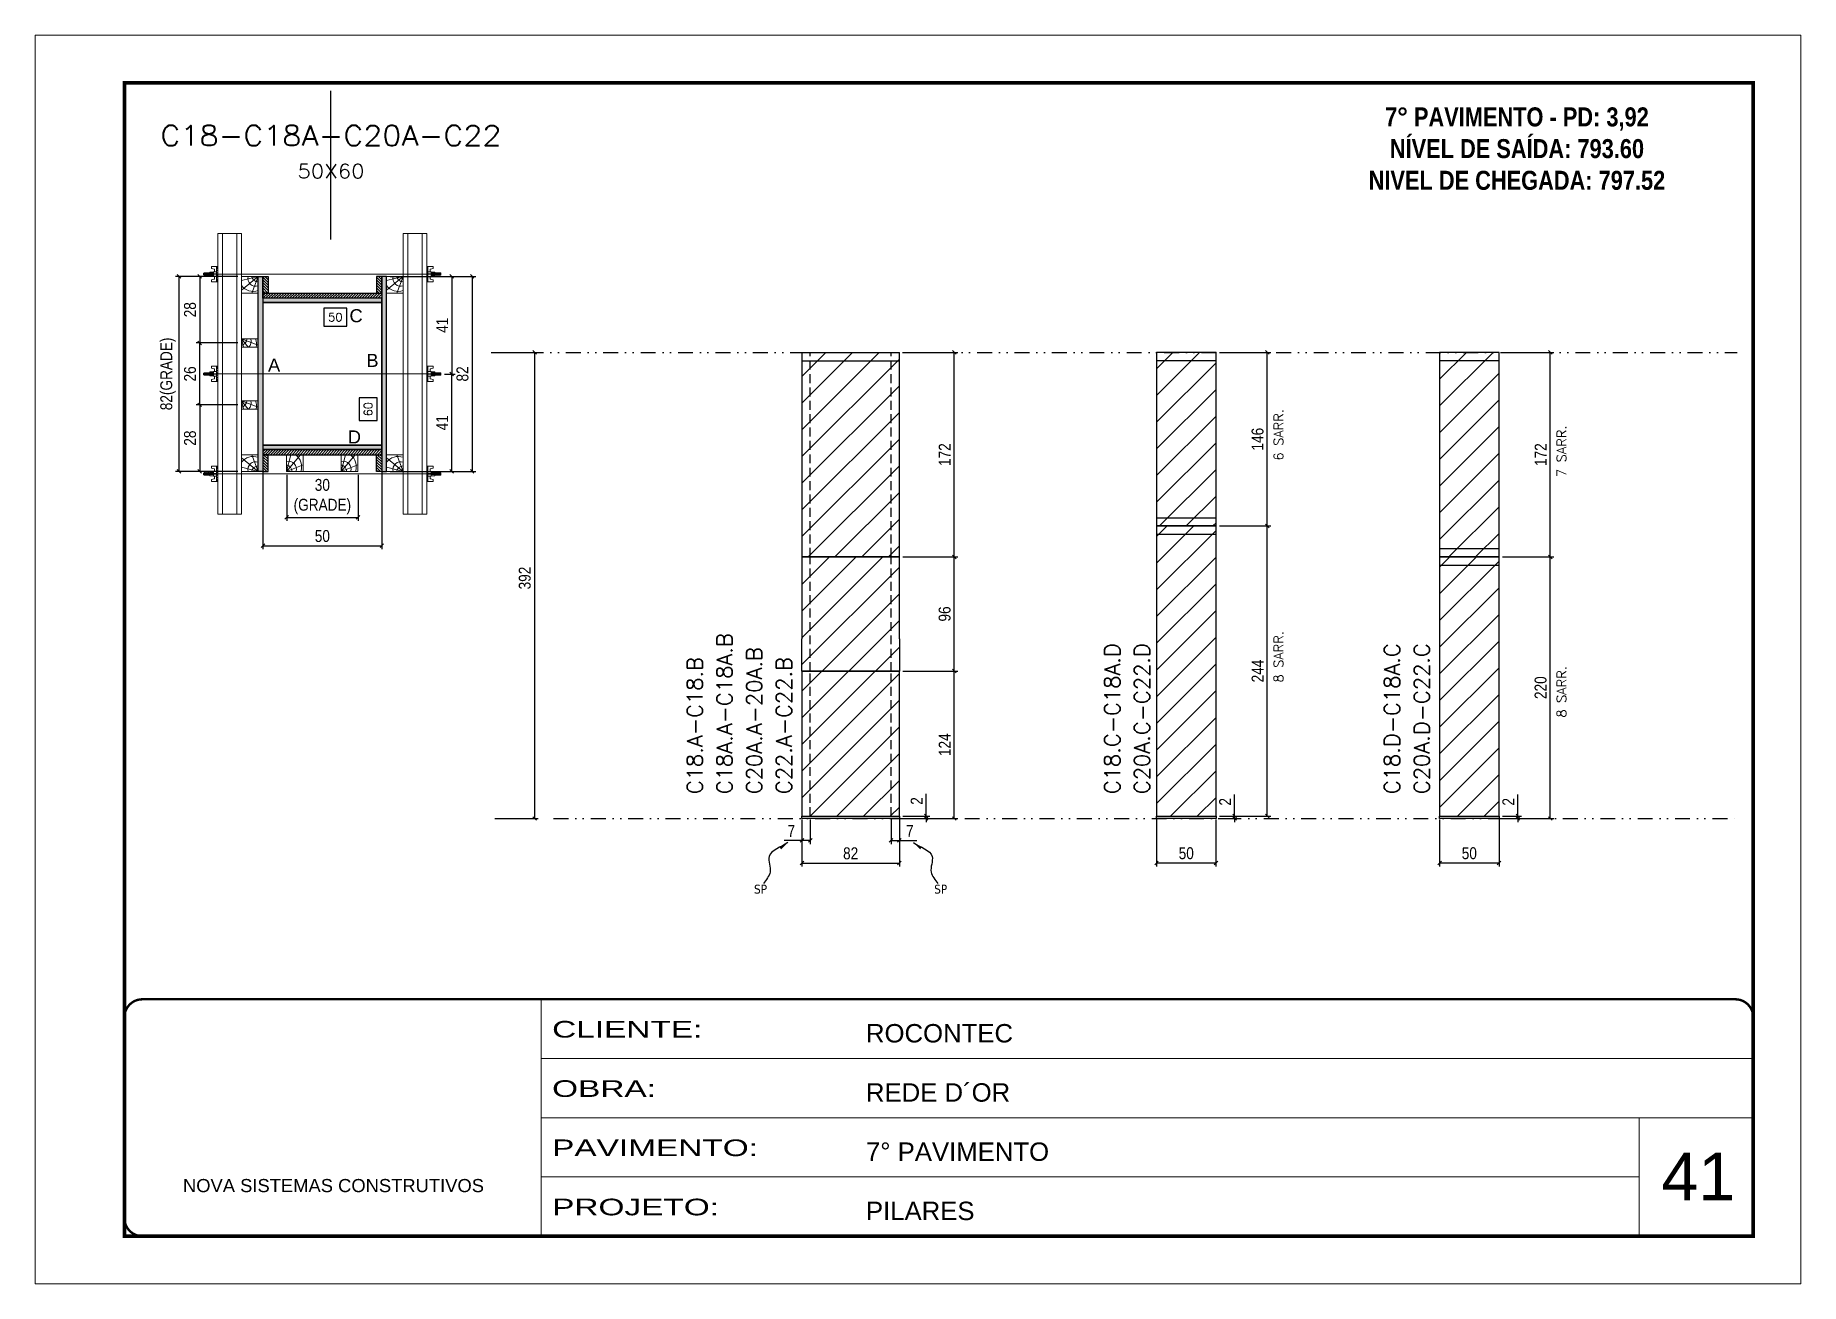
# Model space of a CAD drawing. Extents: x 28748 to 35002, y 14885 to 43501.
# Drawn here: x 28748 to 30233, y 30965 to 32015 of the extents above; entities that cross this region are included whole.
import ezdxf
from ezdxf.enums import TextEntityAlignment as Align

# ---------------------------------------------------------------- set-up
doc = ezdxf.new("R2010")
doc.units = 0
for name, pattern in [('CONTINUO', [0]), ('DASHED', [0.75, 0.5, -0.25]), ('DIVIDE2', [0.625, 0.25, -0.125, 0, -0.125, 0, -0.125]), ('HIDDEN', [0.375, 0.25, -0.125])]:
    doc.linetypes.add(name, pattern=pattern)
for name, color, linetype, lineweight in [('CARIMBO', 255, 'Continuous', 9), ('Folhas', 255, 'Continuous', 9), ('Hachura', 251, 'Continuous', 9), ('Madeira', 126, 'Continuous', 18), ('Perfil Metálico', 224, 'Continuous', 18), ('SARRAFO DE PRESSAO', 251, 'DASHED', 9), ('Texto Seção', 7, 'Continuous', 15)]:
    doc.layers.add(name, color=color, linetype=linetype, lineweight=lineweight)
for name, color, linetype in [('CHAPA', 1, 'Continuous'), ('COTA', 241, 'Continuous'), ('MEIO_PONT', 93, 'Continuous'), ('NOMENCLATURA', 7, 'Continuous'), ('Nível', 160, 'Continuous'), ('Painéis', 200, 'Continuous'), ('SARR_2.2x7', 40, 'Continuous'), ('SARRAFO', 251, 'Continuous'), ('Sarrafo de Pressão', 42, 'HIDDEN'), ('texto', 7, 'Continuous'), ('Texto de Titulo', 7, 'Continuous'), ('Texto Qtd Sarr', 242, 'Continuous'), ('TEXTO_GERAL', 7, 'Continuous')]:
    doc.layers.add(name, color=color, linetype=linetype)
doc.styles.add('ARIAL', font='arial.ttf')
doc.styles.add('COTA TECNICA', font='techl___.ttf', dxfattribs={"height": 10})
doc.styles.add('COTA TECNICA 2X', font='techl___.ttf', dxfattribs={"height": 10})
doc.styles.add('COTA TECNICA-50', font='techl___.ttf', dxfattribs={"height": 10})
doc.styles.add('REGUA-120', font='ROMANS.shx', dxfattribs={"height": 15})
doc.styles.add('ROMANC', font='techb___.ttf', dxfattribs={"height": 2.5})
doc.styles.add('ROMANS', font='romans.shx')
doc.styles.get("Standard").update_dxf_attribs({"font": 'arial.ttf'})
doc.styles.add('Tecnologia', font='')
doc.styles.get('Tecnologia').set_extended_font_data('Forgotten Futurist')
doc.dimstyles.new('COTA PAINEL-50', dxfattribs={"dimtxt": 10, "dimasz": 3, "dimexe": 3, "dimexo": 3, "dimgap": 3, "dimtad": 1, "dimdec": 1, "dimzin": 12, "dimdsep": 46, "dimtxsty": 'COTA TECNICA-50', "dimblk1": 'OBLIQUE', "dimblk2": 'OBLIQUE', "dimsah": 1, "dimcen": 0.9, "dimclrd": 4, "dimclre": 4, "dimclrt": 240, "dimadec": 1, "dimazin": 3, "dimtfac": 1, "dimtdec": 1, "dimtmove": 0, "dimatfit": 3, "dimfxl": 1, "dimtolj": 1, "dimtzin": 12, "dimarcsym": 0})
doc.dimstyles.new('PAINEL', dxfattribs={"dimtxt": 10, "dimasz": 3, "dimexe": 3, "dimexo": 3, "dimgap": 3, "dimtad": 1, "dimdec": 1, "dimzin": 12, "dimdsep": 46, "dimtxsty": 'COTA TECNICA', "dimblk1": 'OBLIQUE', "dimblk2": 'OBLIQUE', "dimsah": 1, "dimcen": 0.9, "dimclrd": 4, "dimclre": 4, "dimclrt": 240, "dimadec": 1, "dimazin": 3, "dimtfac": 1, "dimtdec": 1, "dimtmove": 0, "dimatfit": 3, "dimfxl": 1, "dimtolj": 1, "dimtzin": 12, "dimarcsym": 0})
doc.dimstyles.new('SECAO PILAR', dxfattribs={"dimtxt": 10, "dimasz": 3, "dimexe": 3, "dimexo": 3, "dimgap": 3, "dimtad": 1, "dimdec": 1, "dimlfac": 0.5, "dimzin": 12, "dimdsep": 46, "dimtxsty": 'COTA TECNICA 2X', "dimblk1": 'OBLIQUE', "dimblk2": 'OBLIQUE', "dimsah": 1, "dimcen": 0.9, "dimclrd": 256, "dimclre": 256, "dimclrt": 256, "dimadec": 1, "dimazin": 3, "dimtfac": 1, "dimtdec": 1, "dimtmove": 0, "dimatfit": 3, "dimfxl": 1, "dimtolj": 1, "dimtzin": 12, "dimarcsym": 0})
doc.dimstyles.new('SECÇÃO 2', dxfattribs={"dimtxt": 7, "dimasz": 6, "dimexe": 0.18, "dimexo": 2, "dimgap": -4, "dimtad": 3, "dimdec": 1, "dimlfac": 0.5, "dimzin": 12, "dimdsep": 46, "dimtxsty": 'ROMANS', "dimblk": 'ARCHTICK', "dimcen": 0.09, "dimse1": 1, "dimse2": 1, "dimsd1": 1, "dimsd2": 1, "dimclrd": 180, "dimclre": 5, "dimclrt": 1, "dimadec": 0, "dimazin": 3, "dimtfac": 1, "dimtdec": 1, "dimtofl": 0, "dimtmove": 0, "dimatfit": 3, "dimldrblk": 'ARCHTICK', "dimfxl": 1, "dimtolj": 1, "dimtzin": 0, "dimarcsym": 0})
doc.dimstyles.get("Standard").update_dxf_attribs({"dimtxt": 0.18, "dimasz": 0.18, "dimexe": 0.18, "dimexo": 0.0625, "dimgap": 0.09, "dimtad": 0, "dimtih": 1, "dimtoh": 1, "dimdec": 4, "dimzin": 0, "dimdsep": 46, "dimtxsty": 'Standard', "dimcen": 0.09, "dimadec": 0, "dimazin": 0, "dimtfac": 1, "dimtdec": 4, "dimtofl": 0, "dimtmove": 0, "dimatfit": 3, "dimfxl": 1, "dimtolj": 1, "dimtzin": 0, "dimarcsym": 0})

msp = doc.modelspace()

# ---------------------------------------------------------------- texts
at = {"layer": 'CARIMBO', "style": 'ARIAL'}
msp.add_text('41', height=40, dxfattribs=at).set_placement((30116.2, 31035.14))
at = {"layer": 'NOMENCLATURA', "color": 2, "insert": (29994.67, 31981.05), "char_height": 16, "attachment_point": 2, "style": 'ROMANC'}
msp.add_mtext_dynamic_manual_height_columns('\\P7° PAVIMENTO - PD: 3,92\\PNÍVEL DE SAÍDA: 793.60\\PNIVEL DE CHEGADA: 797.52', width=300.2766, gutter_width=1, heights=[0], dxfattribs=at)
at = {"layer": 'texto', "color": 0, "char_height": 7.5, "attachment_point": 5}
for insert in [(29358.38, 31296.79), (29509.94, 31296.79)]:
    msp.add_mtext('{\\fTahoma|b0|i0|c0|p34;\\C4;SP}', dxfattribs=dict(at, insert=insert))
at = {"layer": 'Texto Seção', "linetype": 'Continuous', "style": 'ROMANS'}
for s, p in [('6 SARR.', (29798.11, 31657.32)), ('7 SARR.', (30036.2, 31643.51)), ('8 SARR.', (29798.11, 31470.62)), ('8 SARR.', (30036.2, 31441.15))]:
    msp.add_text(s, height=8, rotation=90, dxfattribs=at).set_placement(p)
at = {"layer": 'Texto Seção', "char_height": 13, "width": 285.3299, "attachment_point": 7, "rotation": 90, "style": 'REGUA-120'}
for s, insert in [('C18A.A-C18A.B', (29334.61, 31376.74)), ('C20A.A-20A.B', (29359.61, 31376.74)), ('C18.C-C18A.D', (29660.77, 31376.74)), ('C20A.C-C22.D', (29685.77, 31376.74)), ('C18.D-C18A.C', (29896.07, 31376.74)), ('C20A.D-C22.C', (29921.07, 31376.74)), ('C18.A-C18.B', (29309.61, 31376.74)), ('C22.A-C22.B', (29384.61, 31376.74))]:
    msp.add_mtext(s, dxfattribs=dict(at, insert=insert))
at = {"layer": 'TEXTO_GERAL', "style": 'ARIAL'}
for s, p in [('C', (29018.17, 31779.16)), ('A', (28949.22, 31737.62)), ('B', (29031.94, 31741.53)), ('D', (29016.77, 31677.17))]:
    msp.add_text(s, height=11, dxfattribs=at).set_placement(p, align=Align.MIDDLE_CENTER)

# ---------------------------------------------------------------- blocks, each defined once
blk = doc.blocks.new('9999999999')
at = {"color": 30, "linetype": 'CONTINUO'}
for p, q in [((98564.6, 34230.2), (98564.6, 34429.4)), ((98564.6, 34379.6), (99584, 34379.6)), ((98564.6, 34329.8), (99488, 34329.8)), ((99584, 34329.8), (99488, 34329.8)), ((99488, 34329.8), (99488, 34230.2)), ((98564.6, 34280), (99488, 34280))]:
    blk.add_line(p, q, dxfattribs=at)
at = {"color": 30, "linetype": 'CONTINUO', "const_width": 2}
blk.add_lwpolyline([(99584, 34230.2), (99584, 34414.4, 0.414214), (99569, 34429.4), (98229, 34429.4, 0.414214), (98214, 34414.4), (98214, 34245.2, 0.414214), (98229, 34230.2), (99584, 34230.2)], format="xyb", dxfattribs=at)
at = {"layer": 'Folhas'}
blk.add_lwpolyline([(98139, 34190.2), (99624, 34190.2), (99624, 35240.2), (98139, 35240.2)], close=True, dxfattribs=at)
at = {"layer": 'Folhas', "color": 30, "const_width": 3}
blk.add_lwpolyline([(98214, 34230.2), (99584, 34230.2), (99584, 35200.2), (98214, 35200.2)], close=True, dxfattribs=at)
at = {"color": 7, "linetype": 'Continuous', "ltscale": 5, "style": 'ARIAL'}
for s, height, p in [('ROCONTEC', 15.48, (98837.7, 34393.1)), ('REDE D´OR', 15.48, (98837.7, 34343.3)), ('7° PAVIMENTO', 15.483, (98837.7, 34293.5)), ('NOVA SISTEMAS CONSTRUTIVOS', 11.059, (98263.2, 34267.2)), ('PILARES', 15.48, (98837.7, 34243.7))]:
    blk.add_text(s, height=height, dxfattribs=at).set_placement(p)
at = {"layer": 'Folhas', "color": 7, "style": 'Tecnologia', "width": 1.5}
for s, p in [('CLIENTE:', (98573.7, 34397.2)), ('OBRA:', (98573.7, 34347.3)), ('PAVIMENTO:', (98573.7, 34297.5)), ('PROJETO:', (98573.7, 34247.7))]:
    blk.add_text(s, height=14, dxfattribs=at).set_placement(p)
blk = doc.blocks.new('*D778')
at = {"layer": 'COTA', "color": 180, "lineweight": -2, "transparency": 16777216}
for p, q in [((29035.8, 31710), (29020.8, 31710)), ((29020.8, 31710), (29020.8, 31691)), ((29035.8, 31691), (29035.8, 31710)), ((29020.8, 31691), (29035.8, 31691))]:
    blk.add_line(p, q, dxfattribs=at)
at = {"layer": 'Defpoints', "color": 0, "transparency": 16777216}
for p in [(28939.8, 31790.2), (28939.8, 31670.2), (29039.8, 31670.2)]:
    blk.add_point(p, dxfattribs=at)
at = {"layer": 'COTA', "color": 1, "transparency": 16777216, "insert": (29028.3, 31700.5), "char_height": 7, "attachment_point": 5, "rotation": 90, "style": 'ROMANS'}
blk.add_mtext('\\A1;60', dxfattribs=at)
blk = doc.blocks.new('_ArchTick')
at = {"color": 0, "linetype": 'ByBlock', "const_width": 0.15}
blk.add_lwpolyline([(-0.5, -0.5), (0.5, 0.5)], dxfattribs=at)
blk = doc.blocks.new('_Oblique')
at = {"color": 0, "linetype": 'ByBlock', "lineweight": -2}
blk.add_line((-0.5, -0.5), (0.5, 0.5), dxfattribs=at)
blk = doc.blocks.new('*D779')
at = {"layer": 'COTA', "lineweight": -2, "transparency": 16777216}
for p, q in [((29046.8, 31812.2), (29118.8, 31812.2)), ((29115.8, 31812.2), (29115.8, 31648.2)), ((29046.8, 31648.2), (29118.8, 31648.2))]:
    blk.add_line(p, q, dxfattribs=at)
at = {"layer": 'Defpoints', "color": 0, "transparency": 16777216}
for p in [(29043.8, 31812.2), (29043.8, 31648.2), (29115.8, 31648.2)]:
    blk.add_point(p, dxfattribs=at)
at = {"layer": 'COTA', "lineweight": -2, "transparency": 16777216, "xscale": 3, "yscale": 3, "zscale": 3}
for p, rotation in [((29115.8, 31812.2), 90), ((29115.8, 31648.2), 270)]:
    blk.add_blockref('_Oblique', p, dxfattribs=dict(at, rotation=rotation))
at = {"layer": 'COTA', "transparency": 16777216, "insert": (29107.7, 31730.2), "char_height": 10, "attachment_point": 5, "rotation": 90, "style": 'COTA TECNICA 2X'}
blk.add_mtext('\\A1;82', dxfattribs=at)
blk = doc.blocks.new('*D780')
at = {"layer": 'COTA', "lineweight": -2, "transparency": 16777216}
for p, q in [((29080.8, 31812.2), (29101.6, 31812.2)), ((29098.6, 31812.2), (29098.6, 31730.1)), ((29092.6, 31730.1), (29101.6, 31730.1))]:
    blk.add_line(p, q, dxfattribs=at)
at = {"layer": 'Defpoints', "color": 0, "transparency": 16777216}
for p in [(29077.8, 31812.2), (29089.6, 31730.1), (29098.6, 31730.1)]:
    blk.add_point(p, dxfattribs=at)
at = {"layer": 'COTA', "lineweight": -2, "transparency": 16777216, "xscale": 3, "yscale": 3, "zscale": 3}
for p, rotation in [((29098.6, 31812.2), 90), ((29098.6, 31730.1), 270)]:
    blk.add_blockref('_Oblique', p, dxfattribs=dict(at, rotation=rotation))
at = {"layer": 'COTA', "transparency": 16777216, "insert": (29090.6, 31771.1), "char_height": 10, "attachment_point": 5, "rotation": 90, "style": 'COTA TECNICA 2X'}
blk.add_mtext('\\A1;41', dxfattribs=at)
blk = doc.blocks.new('*D781')
at = {"layer": 'COTA', "lineweight": -2, "transparency": 16777216}
for p, q in [((29092.6, 31730.1), (29101.6, 31730.1)), ((29098.6, 31648.2), (29098.6, 31730.1)), ((29080.8, 31648.2), (29101.6, 31648.2))]:
    blk.add_line(p, q, dxfattribs=at)
at = {"layer": 'Defpoints', "color": 0, "transparency": 16777216}
for p in [(29089.6, 31730.1), (29098.6, 31730.1), (29077.8, 31648.2)]:
    blk.add_point(p, dxfattribs=at)
at = {"layer": 'COTA', "lineweight": -2, "transparency": 16777216, "xscale": 3, "yscale": 3, "zscale": 3}
for p, rotation in [((29098.6, 31730.1), 90), ((29098.6, 31648.2), 270)]:
    blk.add_blockref('_Oblique', p, dxfattribs=dict(at, rotation=rotation))
at = {"layer": 'COTA', "transparency": 16777216, "insert": (29090.6, 31689.1), "char_height": 10, "attachment_point": 5, "rotation": 90, "style": 'COTA TECNICA 2X'}
blk.add_mtext('\\A1;41', dxfattribs=at)
blk = doc.blocks.new('*D782')
at = {"layer": 'COTA', "color": 180, "lineweight": -2, "transparency": 16777216}
for p, q in [((29010.4, 31785.4), (28991, 31785.4)), ((28991, 31785.4), (28991, 31770.4)), ((29010.4, 31770.4), (29010.4, 31785.4)), ((28991, 31770.4), (29010.4, 31770.4))]:
    blk.add_line(p, q, dxfattribs=at)
at = {"layer": 'Defpoints', "color": 0, "transparency": 16777216}
for p in [(28939.8, 31790.2), (29039.8, 31790.2), (29039.8, 31766.4)]:
    blk.add_point(p, dxfattribs=at)
at = {"layer": 'COTA', "color": 1, "transparency": 16777216, "insert": (29000.7, 31777.9), "char_height": 7, "attachment_point": 5, "style": 'ROMANS'}
blk.add_mtext('\\A1;50', dxfattribs=at)
blk = doc.blocks.new('titulo1')
at = {"layer": 'Defpoints', "color": 252, "linetype": 'HIDDEN', "ltscale": 2}
blk.add_line((0, 0), (0, 125), dxfattribs=at)
at = {"layer": 'Defpoints', "style": 'ROMANS', "oblique": 15}
blk.add_attdef('FOLHA', text='', height=10, dxfattribs=at).set_placement((0, 15.6), align=Align.MIDDLE_CENTER)
at = {"layer": 'Texto Qtd Sarr', "color": 3, "style": 'ROMANS', "oblique": 15}
for tag, height, p in [('TITULO', 17, (0, 71.4)), ('SEÇÃO', 12, (0, 41.5))]:
    blk.add_attdef(tag, text='', height=height, dxfattribs=at).set_placement(p, align=Align.MIDDLE_CENTER)
blk = doc.blocks.new('PONTALETE')
at = {"layer": 'Madeira'}
for q in [(2.71, 7), (7, 5.76), (7, 1.74)]:
    blk.add_line((0, 0), q, dxfattribs=at)
blk.add_lwpolyline([(0, 0), (7, 0), (7, 7), (0, 7)], close=True, dxfattribs=at)
for centre, radius, start, end in [((2.04, 0.06), 6.23, 37.28179, 109.09128), ((1.09, 0.9), 3.19, 343.60304, 109.98471), ((-0.21, -0.78), 3.09, 14.63219, 86.0383)]:
    blk.add_arc(centre, radius, start, end, dxfattribs=at)
blk = doc.blocks.new('*D783')
at = {"layer": 'COTA', "lineweight": -2, "transparency": 16777216}
for p, q in [((28918.8, 31812.2), (28866.2, 31812.2)), ((28869.2, 31812.2), (28869.2, 31648.2)), ((28918.8, 31648.2), (28866.2, 31648.2))]:
    blk.add_line(p, q, dxfattribs=at)
at = {"layer": 'Defpoints', "color": 0, "transparency": 16777216}
for p in [(28921.8, 31812.2), (28869.2, 31648.2), (28921.8, 31648.2)]:
    blk.add_point(p, dxfattribs=at)
at = {"layer": 'COTA', "lineweight": -2, "transparency": 16777216, "xscale": 3, "yscale": 3, "zscale": 3}
for p, rotation in [((28869.2, 31812.2), 90), ((28869.2, 31648.2), 270)]:
    blk.add_blockref('_Oblique', p, dxfattribs=dict(at, rotation=rotation))
at = {"layer": 'COTA', "transparency": 16777216, "insert": (28860, 31730.2), "char_height": 10, "attachment_point": 5, "rotation": 90, "style": 'COTA TECNICA 2X'}
blk.add_mtext('\\A1;82(GRADE)', dxfattribs=at)
blk = doc.blocks.new('*D784')
at = {"layer": 'COTA', "lineweight": -2, "transparency": 16777216}
for p, q in [((28918.8, 31704.2), (28883.6, 31704.2)), ((28886.6, 31704.2), (28886.6, 31648.2)), ((28918.8, 31648.2), (28883.6, 31648.2))]:
    blk.add_line(p, q, dxfattribs=at)
at = {"layer": 'Defpoints', "color": 0, "transparency": 16777216}
for p in [(28921.8, 31704.2), (28886.6, 31648.2), (28921.8, 31648.2)]:
    blk.add_point(p, dxfattribs=at)
at = {"layer": 'COTA', "lineweight": -2, "transparency": 16777216, "xscale": 3, "yscale": 3, "zscale": 3}
for p, rotation in [((28886.6, 31704.2), 90), ((28886.6, 31648.2), 270)]:
    blk.add_blockref('_Oblique', p, dxfattribs=dict(at, rotation=rotation))
at = {"layer": 'COTA', "transparency": 16777216, "insert": (28878.5, 31676.2), "char_height": 10, "attachment_point": 5, "rotation": 90, "style": 'COTA TECNICA 2X'}
blk.add_mtext('\\A1;28', dxfattribs=at)
blk = doc.blocks.new('MEIO PONTALETE')
at = {"layer": 'Madeira'}
for q in [(2.71, 7), (3.5, 2.88), (3.5, 0.87)]:
    blk.add_line((0, 0), q, dxfattribs=at)
blk.add_lwpolyline([(0, 0), (3.5, 0), (3.5, 7), (0, 7)], close=True, dxfattribs=at)
for centre, radius, start, end in [((2.04, 0.06), 6.23, 76.44987, 109.09128), ((1.09, 0.9), 3.19, 40.90626, 109.98471), ((-0.21, -0.78), 3.09, 14.63219, 86.0383)]:
    blk.add_arc(centre, radius, start, end, dxfattribs=at)
blk = doc.blocks.new('C')
at = {"layer": 'Hachura', "color": 0}
for p, q in [((0, 3.22), (0, -3.22)), ((0.45, 3.22), (0, 3.22)), ((0.46, 3.16), (0, 3.16)), ((0.46, 3.05), (0, 3.05)), ((0.46, 2.88), (0, 2.88)), ((0, 2.75), (0, -1.16)), ((0.46, 2.65), (0, 2.65)), ((0.46, 2.23), (0, 2.23)), ((0.46, 1.51), (0, 1.51)), ((0.39, 0.49), (0.17, 0.49)), ((0.45, -3.23), (0.45, 3.22)), ((0.45, 3.22), (2.58, 3.22)), ((1.74, 0.97), (0.45, 0.97)), ((1.45, 0.1), (0.45, 0.1)), ((1.35, 1.94), (1.35, 0.96)), ((2.58, 2.39), (1.47, 2.09)), ((1.74, -0.97), (1.74, 0.97)), ((1.74, 0.97), (1.74, 0.84)), ((1.74, 0.97), (1.74, 0.84)), ((1.74, 0.84), (3.35, 0.84)), ((3.35, 0.45), (1.74, 0.45)), ((2.58, 3.22), (2.58, 2.39)), ((3.32, 0.84), (3.32, -0.84)), ((3.35, 0.84), (3.35, -0.84)), ((3.68, 0.45), (3.35, 0.45)), ((3.84, -0.52), (3.35, 0.45)), ((3.35, 0.06), (3.67, -0.57)), ((3.68, 0.45), (4.16, -0.52)), ((3.72, 0.5), (4.25, -0.57)), ((4.37, -0.55), (3.83, 0.53)), ((4.15, 0.45), (3.93, 0.45)), ((4.42, -0.52), (3.93, 0.45)), ((4.15, 0.45), (4.26, 0.45)), ((4.26, 0.45), (4.74, -0.52)), ((4.3, 0.5), (4.83, -0.57)), ((4.95, -0.55), (4.41, 0.53)), ((4.51, 0.45), (4.84, 0.45)), ((5, -0.52), (4.51, 0.45)), ((4.84, 0.45), (5.32, -0.52)), ((4.88, 0.5), (5.41, -0.57)), ((5.53, -0.55), (4.99, 0.53)), ((5.58, -0.52), (5.09, 0.45)), ((5.42, 0.45), (5.09, 0.45)), ((5.58, -0.52), (5.09, 0.45)), ((5.42, 0.45), (5.74, -0.19)), ((5.46, 0.5), (5.74, -0.07)), ((5.74, 0.19), (5.57, 0.53)), ((5.74, 0.32), (5.68, 0.45)), ((5.68, 0.45), (5.74, 0.45)), ((5.74, 0.45), (5.9, 0.29)), ((5.74, 0.45), (5.74, -0.52)), ((5.9, -0.36), (5.9, 0.29)), ((0.45, 0), (0, 0)), ((0.46, -1.52), (0, -1.52)), ((0.46, -2.23), (0, -2.23)), ((0.46, -2.65), (0, -2.65)), ((0.46, -2.88), (0, -2.88)), ((0.46, -3.05), (0, -3.05)), ((0.46, -3.16), (0, -3.16)), ((0, -3.22), (2.57, -3.22)), ((0.08, -0.48), (0.29, -0.48)), ((0.29, -0.48), (0.4, -0.48)), ((0.45, 0), (0.45, -0.97)), ((0.45, -0.16), (1.45, -0.16)), ((0.45, -0.65), (0.45, -0.32)), ((0.45, -3.23), (0.45, -0.65)), ((0.45, -0.97), (1.74, -0.97)), ((1.35, -1.94), (1.35, -0.97)), ((2.58, -2.39), (1.47, -2.1)), ((3.35, -0.32), (1.74, -0.32)), ((3.35, -0.84), (1.74, -0.84)), ((2.58, -3.23), (2.58, -2.39)), ((3.35, -0.07), (3.58, -0.52)), ((3.35, -0.52), (3.58, -0.52)), ((3.84, -0.52), (4.16, -0.52)), ((4.42, -0.52), (4.74, -0.52)), ((4.63, -0.52), (4.74, -0.52)), ((5, -0.52), (5.32, -0.52)), ((5.58, -0.52), (5.74, -0.52)), ((5.74, -0.52), (5.9, -0.36)), ((5.74, -0.52), (5.74, -0.52))]:
    blk.add_line(p, q, dxfattribs=at)
for centre, radius, start, end in [((1.52, 1.94), 0.161, 104.74356, 180), ((1.44, -0.03), 0.129, 272.69497, 87.30503), ((3.81, 0.39), 0.143, 25.56881, 154.43119), ((4.39, 0.39), 0.143, 25.56881, 154.43119), ((4.97, 0.39), 0.143, 25.56881, 154.43119), ((5.55, 0.39), 0.143, 25.56881, 154.43119), ((0.17, -0.37), 0.174, 221.74404, 317.85924), ((1.52, -1.94), 0.161, 180, 255.25644), ((3.71, -0.4), 0.174, 222.14076, 318.25596), ((4.29, -0.4), 0.174, 222.14076, 318.25596), ((4.87, -0.4), 0.174, 222.14076, 318.25596), ((5.45, -0.4), 0.174, 222.14076, 318.25596), ((5.61, -0.4), 0.174, 317.85924, 318.25596)]:
    blk.add_arc(centre, radius, start, end, dxfattribs=at)
blk = doc.blocks.new('*D785')
at = {"layer": 'COTA', "lineweight": -2, "transparency": 16777216}
for p, q in [((28918.8, 31812.2), (28883.6, 31812.2)), ((28886.6, 31812.2), (28886.6, 31756.2)), ((28918.8, 31756.2), (28883.6, 31756.2))]:
    blk.add_line(p, q, dxfattribs=at)
at = {"layer": 'Defpoints', "color": 0, "transparency": 16777216}
for p in [(28921.8, 31812.2), (28886.6, 31756.2), (28921.8, 31756.2)]:
    blk.add_point(p, dxfattribs=at)
at = {"layer": 'COTA', "lineweight": -2, "transparency": 16777216, "xscale": 3, "yscale": 3, "zscale": 3}
for p, rotation in [((28886.6, 31812.2), 90), ((28886.6, 31756.2), 270)]:
    blk.add_blockref('_Oblique', p, dxfattribs=dict(at, rotation=rotation))
at = {"layer": 'COTA', "transparency": 16777216, "insert": (28878.5, 31784.2), "char_height": 10, "attachment_point": 5, "rotation": 90, "style": 'COTA TECNICA 2X'}
blk.add_mtext('\\A1;28', dxfattribs=at)
blk = doc.blocks.new('*D1678')
at = {"layer": 'COTA', "color": 4, "linetype": 'ByBlock', "lineweight": -2, "transparency": 16777216}
for p, q in [((29134.8, 31748.3), (29171.3, 31748.3)), ((29168.3, 31748.3), (29168.3, 31356.3)), ((29134.8, 31356.3), (29171.3, 31356.3))]:
    blk.add_line(p, q, dxfattribs=at)
at = {"layer": 'Defpoints', "color": 0, "linetype": 'ByBlock', "transparency": 16777216}
for p in [(29131.8, 31748.3), (29131.8, 31356.3), (29168.3, 31356.3)]:
    blk.add_point(p, dxfattribs=at)
at = {"layer": 'COTA', "color": 4, "linetype": 'ByBlock', "lineweight": -2, "transparency": 16777216, "xscale": 3, "yscale": 3, "zscale": 3}
for p, rotation in [((29168.3, 31748.3), 90), ((29168.3, 31356.3), 270)]:
    blk.add_blockref('_Oblique', p, dxfattribs=dict(at, rotation=rotation))
at = {"layer": 'COTA', "color": 240, "linetype": 'ByBlock', "transparency": 16777216, "insert": (29160.1, 31558.5), "char_height": 10, "attachment_point": 5, "rotation": 90, "style": 'COTA TECNICA'}
blk.add_mtext('\\A1;392', dxfattribs=at)
blk = doc.blocks.new('*D786')
at = {"layer": 'COTA', "color": 4, "lineweight": -2, "transparency": 16777216}
for p, q in [((29691.5, 31355.3), (29691.5, 31315.9)), ((29741.5, 31355.3), (29741.5, 31315.9)), ((29691.5, 31318.9), (29741.5, 31318.9))]:
    blk.add_line(p, q, dxfattribs=at)
at = {"layer": 'Defpoints', "color": 0, "transparency": 16777216}
for p in [(29691.5, 31358.3), (29741.5, 31358.3), (29741.5, 31318.9)]:
    blk.add_point(p, dxfattribs=at)
at = {"layer": 'COTA', "color": 4, "lineweight": -2, "transparency": 16777216, "xscale": 3, "yscale": 3, "zscale": 3, "rotation": 180}
blk.add_blockref('_Oblique', (29691.5, 31318.9), dxfattribs=at)
at = {"layer": 'COTA', "color": 4, "lineweight": -2, "transparency": 16777216, "xscale": 3, "yscale": 3, "zscale": 3}
blk.add_blockref('_Oblique', (29741.5, 31318.9), dxfattribs=at)
at = {"layer": 'COTA', "color": 240, "transparency": 16777216, "insert": (29716.5, 31327), "char_height": 10, "attachment_point": 5, "style": 'COTA TECNICA'}
blk.add_mtext('\\A1;50', dxfattribs=at)
blk = doc.blocks.new('*D787')
at = {"layer": 'COTA', "color": 4, "lineweight": -2, "transparency": 16777216}
for p, q in [((29757.2, 31358.3), (29757.2, 31376.4)), ((29744.5, 31358.3), (29760.2, 31358.3)), ((29744.5, 31356.3), (29760.2, 31356.3)), ((29757.2, 31356.3), (29757.2, 31358.3)), ((29757.2, 31356.3), (29757.2, 31353.3))]:
    blk.add_line(p, q, dxfattribs=at)
at = {"layer": 'Defpoints', "color": 0, "transparency": 16777216}
for p in [(29741.5, 31358.3), (29741.5, 31356.3), (29757.2, 31358.3)]:
    blk.add_point(p, dxfattribs=at)
at = {"layer": 'COTA', "color": 4, "lineweight": -2, "transparency": 16777216, "xscale": 3, "yscale": 3, "zscale": 3}
for p, rotation in [((29757.2, 31358.3), 270), ((29757.2, 31356.3), 90)]:
    blk.add_blockref('_Oblique', p, dxfattribs=dict(at, rotation=rotation))
at = {"layer": 'COTA', "color": 240, "transparency": 16777216, "insert": (29749.2, 31370.3), "char_height": 10, "attachment_point": 5, "rotation": 90, "style": 'COTA TECNICA-50'}
blk.add_mtext('\\A1;2', dxfattribs=at)
blk = doc.blocks.new('*D1679')
at = {"layer": 'COTA', "color": 4, "linetype": 'ByBlock', "lineweight": -2, "transparency": 16777216}
for p, q in [((29744.5, 31602.3), (29787.6, 31602.3)), ((29784.6, 31358.3), (29784.6, 31602.3)), ((29744.5, 31358.3), (29787.6, 31358.3))]:
    blk.add_line(p, q, dxfattribs=at)
at = {"layer": 'Defpoints', "color": 0, "linetype": 'ByBlock', "transparency": 16777216}
for p in [(29741.5, 31602.3), (29784.6, 31602.3), (29741.5, 31358.3)]:
    blk.add_point(p, dxfattribs=at)
at = {"layer": 'COTA', "color": 4, "linetype": 'ByBlock', "lineweight": -2, "transparency": 16777216, "xscale": 3, "yscale": 3, "zscale": 3}
for p, rotation in [((29784.6, 31602.3), 90), ((29784.6, 31358.3), 270)]:
    blk.add_blockref('_Oblique', p, dxfattribs=dict(at, rotation=rotation))
at = {"layer": 'COTA', "color": 240, "linetype": 'ByBlock', "transparency": 16777216, "insert": (29776.5, 31480.3), "char_height": 10, "attachment_point": 5, "rotation": 90, "style": 'COTA TECNICA'}
blk.add_mtext('\\A1;244', dxfattribs=at)
blk = doc.blocks.new('*D788')
at = {"layer": 'COTA', "color": 4, "lineweight": -2, "transparency": 16777216}
for p, q in [((29929.6, 31355.3), (29929.6, 31315.9)), ((29979.6, 31355.3), (29979.6, 31315.9)), ((29929.6, 31318.9), (29979.6, 31318.9))]:
    blk.add_line(p, q, dxfattribs=at)
at = {"layer": 'Defpoints', "color": 0, "transparency": 16777216}
for p in [(29929.6, 31358.3), (29979.6, 31358.3), (29979.6, 31318.9)]:
    blk.add_point(p, dxfattribs=at)
at = {"layer": 'COTA', "color": 4, "lineweight": -2, "transparency": 16777216, "xscale": 3, "yscale": 3, "zscale": 3, "rotation": 180}
blk.add_blockref('_Oblique', (29929.6, 31318.9), dxfattribs=at)
at = {"layer": 'COTA', "color": 4, "lineweight": -2, "transparency": 16777216, "xscale": 3, "yscale": 3, "zscale": 3}
blk.add_blockref('_Oblique', (29979.6, 31318.9), dxfattribs=at)
at = {"layer": 'COTA', "color": 240, "transparency": 16777216, "insert": (29954.6, 31327), "char_height": 10, "attachment_point": 5, "style": 'COTA TECNICA'}
blk.add_mtext('\\A1;50', dxfattribs=at)
blk = doc.blocks.new('*D789')
at = {"layer": 'COTA', "color": 4, "lineweight": -2, "transparency": 16777216}
for p, q in [((29982.6, 31576.3), (30025.7, 31576.3)), ((30022.7, 31356.3), (30022.7, 31576.3)), ((29982.6, 31356.3), (30025.7, 31356.3))]:
    blk.add_line(p, q, dxfattribs=at)
at = {"layer": 'Defpoints', "color": 0, "transparency": 16777216}
for p in [(29979.6, 31576.3), (30022.7, 31576.3), (29979.6, 31356.3)]:
    blk.add_point(p, dxfattribs=at)
at = {"layer": 'COTA', "color": 4, "lineweight": -2, "transparency": 16777216, "xscale": 3, "yscale": 3, "zscale": 3}
for p, rotation in [((30022.7, 31576.3), 90), ((30022.7, 31356.3), 270)]:
    blk.add_blockref('_Oblique', p, dxfattribs=dict(at, rotation=rotation))
at = {"layer": 'COTA', "color": 240, "transparency": 16777216, "insert": (30014.6, 31466.3), "char_height": 10, "attachment_point": 5, "rotation": 90, "style": 'COTA TECNICA'}
blk.add_mtext('\\A1;220', dxfattribs=at)
blk = doc.blocks.new('*D790')
at = {"layer": 'COTA', "color": 4, "lineweight": -2, "transparency": 16777216}
for p, q in [((29995.4, 31358.3), (29995.4, 31376.4)), ((29982.6, 31358.3), (29998.4, 31358.3)), ((29982.6, 31356.3), (29998.4, 31356.3)), ((29995.4, 31356.3), (29995.4, 31358.3)), ((29995.4, 31356.3), (29995.4, 31353.3))]:
    blk.add_line(p, q, dxfattribs=at)
at = {"layer": 'Defpoints', "color": 0, "transparency": 16777216}
for p in [(29979.6, 31358.3), (29979.6, 31356.3), (29995.4, 31358.3)]:
    blk.add_point(p, dxfattribs=at)
at = {"layer": 'COTA', "color": 4, "lineweight": -2, "transparency": 16777216, "xscale": 3, "yscale": 3, "zscale": 3}
for p, rotation in [((29995.4, 31358.3), 270), ((29995.4, 31356.3), 90)]:
    blk.add_blockref('_Oblique', p, dxfattribs=dict(at, rotation=rotation))
at = {"layer": 'COTA', "color": 240, "transparency": 16777216, "insert": (29987.4, 31370.3), "char_height": 10, "attachment_point": 5, "rotation": 90, "style": 'COTA TECNICA-50'}
blk.add_mtext('\\A1;2', dxfattribs=at)
blk = doc.blocks.new('*D791')
at = {"layer": 'COTA', "lineweight": -2, "transparency": 16777216}
for p, q in [((28939.8, 31663.6), (28939.8, 31582.7)), ((29039.8, 31663.6), (29039.8, 31582.7)), ((28939.8, 31585.7), (29039.8, 31585.7))]:
    blk.add_line(p, q, dxfattribs=at)
at = {"layer": 'Defpoints', "color": 0, "transparency": 16777216}
for p in [(28939.8, 31666.6), (29039.8, 31666.6), (29039.8, 31585.7)]:
    blk.add_point(p, dxfattribs=at)
at = {"layer": 'COTA', "lineweight": -2, "transparency": 16777216, "xscale": 3, "yscale": 3, "zscale": 3, "rotation": 180}
blk.add_blockref('_Oblique', (28939.8, 31585.7), dxfattribs=at)
at = {"layer": 'COTA', "lineweight": -2, "transparency": 16777216, "xscale": 3, "yscale": 3, "zscale": 3}
blk.add_blockref('_Oblique', (29039.8, 31585.7), dxfattribs=at)
at = {"layer": 'COTA', "transparency": 16777216, "insert": (28989.8, 31593.8), "char_height": 10, "attachment_point": 5, "style": 'COTA TECNICA 2X'}
blk.add_mtext('\\A1;50', dxfattribs=at)
blk = doc.blocks.new('*D1680')
at = {"layer": 'COTA', "lineweight": -2, "transparency": 16777216}
for p, q in [((28918.8, 31756.2), (28883.6, 31756.2)), ((28886.6, 31704.2), (28886.6, 31756.2)), ((28918.8, 31704.2), (28883.6, 31704.2))]:
    blk.add_line(p, q, dxfattribs=at)
at = {"layer": 'Defpoints', "color": 0, "transparency": 16777216}
for p in [(28886.6, 31756.2), (28921.8, 31756.2), (28921.8, 31704.2)]:
    blk.add_point(p, dxfattribs=at)
at = {"layer": 'COTA', "lineweight": -2, "transparency": 16777216, "xscale": 3, "yscale": 3, "zscale": 3}
for p, rotation in [((28886.6, 31756.2), 90), ((28886.6, 31704.2), 270)]:
    blk.add_blockref('_Oblique', p, dxfattribs=dict(at, rotation=rotation))
at = {"layer": 'COTA', "transparency": 16777216, "insert": (28878.5, 31730.2), "char_height": 10, "attachment_point": 5, "rotation": 90, "style": 'COTA TECNICA 2X'}
blk.add_mtext('\\A1;26', dxfattribs=at)
blk = doc.blocks.new('*D1759')
at = {"layer": 'COTA', "lineweight": -2, "transparency": 16777216}
for p, q in [((28959.8, 31645.2), (28959.8, 31606.5)), ((29019.8, 31645.2), (29019.8, 31606.5)), ((28959.8, 31609.5), (29019.8, 31609.5))]:
    blk.add_line(p, q, dxfattribs=at)
at = {"layer": 'Defpoints', "color": 0, "transparency": 16777216}
for p in [(28959.8, 31648.2), (29019.8, 31648.2), (29019.8, 31609.5)]:
    blk.add_point(p, dxfattribs=at)
at = {"layer": 'COTA', "lineweight": -2, "transparency": 16777216, "xscale": 3, "yscale": 3, "zscale": 3, "rotation": 180}
blk.add_blockref('_Oblique', (28959.8, 31609.5), dxfattribs=at)
at = {"layer": 'COTA', "lineweight": -2, "transparency": 16777216, "xscale": 3, "yscale": 3, "zscale": 3}
blk.add_blockref('_Oblique', (29019.8, 31609.5), dxfattribs=at)
at = {"layer": 'COTA', "transparency": 16777216, "insert": (28989.8, 31627), "char_height": 10, "attachment_point": 5, "style": 'COTA TECNICA 2X'}
blk.add_mtext('\\A1;30\\P(GRADE)', dxfattribs=at)
blk = doc.blocks.new('*D1424')
at = {"layer": 'COTA', "color": 4, "lineweight": -2, "transparency": 16777216}
for p, q in [((29393.2, 31355.3), (29393.2, 31315.8)), ((29475.2, 31355.3), (29475.2, 31315.8)), ((29393.2, 31318.8), (29475.2, 31318.8))]:
    blk.add_line(p, q, dxfattribs=at)
at = {"layer": 'Defpoints', "color": 0, "transparency": 16777216}
for p in [(29393.2, 31358.3), (29475.2, 31358.3), (29475.2, 31318.8)]:
    blk.add_point(p, dxfattribs=at)
at = {"layer": 'COTA', "color": 4, "lineweight": -2, "transparency": 16777216, "xscale": 3, "yscale": 3, "zscale": 3, "rotation": 180}
blk.add_blockref('_Oblique', (29393.2, 31318.8), dxfattribs=at)
at = {"layer": 'COTA', "color": 4, "lineweight": -2, "transparency": 16777216, "xscale": 3, "yscale": 3, "zscale": 3}
blk.add_blockref('_Oblique', (29475.2, 31318.8), dxfattribs=at)
at = {"layer": 'COTA', "color": 240, "transparency": 16777216, "insert": (29434.2, 31326.9), "char_height": 10, "attachment_point": 5, "style": 'COTA TECNICA'}
blk.add_mtext('\\A1;82', dxfattribs=at)
blk = doc.blocks.new('*D1425')
at = {"layer": 'COTA', "color": 4, "lineweight": -2, "transparency": 16777216}
for p, q in [((29478.2, 31480.3), (29524.4, 31480.3)), ((29521.4, 31356.3), (29521.4, 31480.3)), ((29478.2, 31356.3), (29524.4, 31356.3))]:
    blk.add_line(p, q, dxfattribs=at)
at = {"layer": 'Defpoints', "color": 0, "transparency": 16777216}
for p in [(29475.2, 31480.3), (29521.4, 31480.3), (29475.2, 31356.3)]:
    blk.add_point(p, dxfattribs=at)
at = {"layer": 'COTA', "color": 4, "lineweight": -2, "transparency": 16777216, "xscale": 3, "yscale": 3, "zscale": 3}
for p, rotation in [((29521.4, 31480.3), 90), ((29521.4, 31356.3), 270)]:
    blk.add_blockref('_Oblique', p, dxfattribs=dict(at, rotation=rotation))
at = {"layer": 'COTA', "color": 240, "transparency": 16777216, "insert": (29513.3, 31418.3), "char_height": 10, "attachment_point": 5, "rotation": 90, "style": 'COTA TECNICA-50'}
blk.add_mtext('\\A1;124', dxfattribs=at)
blk = doc.blocks.new('*D1393')
at = {"layer": 'COTA', "color": 4, "lineweight": -2, "transparency": 16777216}
for p, q in [((29497.7, 31358.3), (29497.7, 31377.1)), ((29478.2, 31358.3), (29500.7, 31358.3)), ((29478.2, 31356.3), (29500.7, 31356.3)), ((29497.7, 31356.3), (29497.7, 31358.3)), ((29497.7, 31356.3), (29497.7, 31353.3))]:
    blk.add_line(p, q, dxfattribs=at)
at = {"layer": 'Defpoints', "color": 0, "transparency": 16777216}
for p in [(29475.2, 31358.3), (29475.2, 31356.3), (29497.7, 31356.3)]:
    blk.add_point(p, dxfattribs=at)
at = {"layer": 'COTA', "color": 4, "lineweight": -2, "transparency": 16777216, "xscale": 3, "yscale": 3, "zscale": 3}
for p, rotation in [((29497.7, 31358.3), 270), ((29497.7, 31356.3), 90)]:
    blk.add_blockref('_Oblique', p, dxfattribs=dict(at, rotation=rotation))
at = {"layer": 'COTA', "color": 240, "transparency": 16777216, "insert": (29489.7, 31371), "char_height": 10, "attachment_point": 5, "rotation": 90, "style": 'COTA TECNICA-50'}
blk.add_mtext('\\A1;2', dxfattribs=at)
blk = doc.blocks.new('*D1394')
at = {"layer": 'COTA', "color": 4, "linetype": 'ByBlock', "lineweight": -2, "transparency": 16777216}
for p, q in [((29478.2, 31576.3), (29524.4, 31576.3)), ((29521.4, 31480.3), (29521.4, 31576.3)), ((29478.2, 31480.3), (29524.4, 31480.3))]:
    blk.add_line(p, q, dxfattribs=at)
at = {"layer": 'Defpoints', "color": 0, "linetype": 'ByBlock', "transparency": 16777216}
for p in [(29475.2, 31576.3), (29521.4, 31576.3), (29475.2, 31480.3)]:
    blk.add_point(p, dxfattribs=at)
at = {"layer": 'COTA', "color": 4, "linetype": 'ByBlock', "lineweight": -2, "transparency": 16777216, "xscale": 3, "yscale": 3, "zscale": 3}
for p, rotation in [((29521.4, 31576.3), 90), ((29521.4, 31480.3), 270)]:
    blk.add_blockref('_Oblique', p, dxfattribs=dict(at, rotation=rotation))
at = {"layer": 'COTA', "color": 240, "linetype": 'ByBlock', "transparency": 16777216, "insert": (29513.3, 31528.3), "char_height": 10, "attachment_point": 5, "rotation": 90, "style": 'COTA TECNICA'}
blk.add_mtext('\\A1;96', dxfattribs=at)
blk = doc.blocks.new('*D1395')
at = {"layer": 'COTA', "color": 4, "lineweight": -2, "transparency": 16777216}
for p, q in [((29393.2, 31353.3), (29393.2, 31334.8)), ((29400.2, 31355.3), (29400.2, 31334.8)), ((29393.2, 31337.8), (29378.4, 31337.8)), ((29400.2, 31337.8), (29393.2, 31337.8))]:
    blk.add_line(p, q, dxfattribs=at)
at = {"layer": 'Defpoints', "color": 0, "transparency": 16777216}
for p in [(29393.2, 31356.3), (29400.2, 31358.3), (29393.2, 31337.8)]:
    blk.add_point(p, dxfattribs=at)
at = {"layer": 'COTA', "color": 4, "lineweight": -2, "transparency": 16777216, "xscale": 3, "yscale": 3, "zscale": 3, "rotation": 180}
blk.add_blockref('_Oblique', (29393.2, 31337.8), dxfattribs=at)
at = {"layer": 'COTA', "color": 4, "lineweight": -2, "transparency": 16777216, "xscale": 3, "yscale": 3, "zscale": 3}
blk.add_blockref('_Oblique', (29400.2, 31337.8), dxfattribs=at)
at = {"layer": 'COTA', "color": 240, "transparency": 16777216, "insert": (29384.3, 31345.8), "char_height": 10, "attachment_point": 5, "style": 'COTA TECNICA-50'}
blk.add_mtext('\\A1;7', dxfattribs=at)
blk = doc.blocks.new('*D1396')
at = {"layer": 'COTA', "color": 4, "lineweight": -2, "transparency": 16777216}
for p, q in [((29468.2, 31355.3), (29468.2, 31334.8)), ((29475.2, 31353.3), (29475.2, 31334.8)), ((29468.2, 31337.8), (29475.2, 31337.8)), ((29475.2, 31337.8), (29489.9, 31337.8))]:
    blk.add_line(p, q, dxfattribs=at)
at = {"layer": 'Defpoints', "color": 0, "transparency": 16777216}
for p in [(29468.2, 31358.3), (29475.2, 31356.3), (29475.2, 31337.8)]:
    blk.add_point(p, dxfattribs=at)
at = {"layer": 'COTA', "color": 4, "lineweight": -2, "transparency": 16777216, "xscale": 3, "yscale": 3, "zscale": 3, "rotation": 180}
blk.add_blockref('_Oblique', (29468.2, 31337.8), dxfattribs=at)
at = {"layer": 'COTA', "color": 4, "lineweight": -2, "transparency": 16777216, "xscale": 3, "yscale": 3, "zscale": 3}
blk.add_blockref('_Oblique', (29475.2, 31337.8), dxfattribs=at)
at = {"layer": 'COTA', "color": 240, "transparency": 16777216, "insert": (29484, 31345.8), "char_height": 10, "attachment_point": 5, "style": 'COTA TECNICA-50'}
blk.add_mtext('\\A1;7', dxfattribs=at)
blk = doc.blocks.new('*D2161')
at = {"layer": 'COTA', "color": 4, "lineweight": -2, "transparency": 16777216}
for p, q in [((29744.5, 31748.3), (29787.6, 31748.3)), ((29784.6, 31602.3), (29784.6, 31748.3)), ((29744.5, 31602.3), (29787.6, 31602.3))]:
    blk.add_line(p, q, dxfattribs=at)
at = {"layer": 'Defpoints', "color": 0, "transparency": 16777216}
for p in [(29741.5, 31748.3), (29784.6, 31748.3), (29741.5, 31602.3)]:
    blk.add_point(p, dxfattribs=at)
at = {"layer": 'COTA', "color": 4, "lineweight": -2, "transparency": 16777216, "xscale": 3, "yscale": 3, "zscale": 3}
for p, rotation in [((29784.6, 31748.3), 90), ((29784.6, 31602.3), 270)]:
    blk.add_blockref('_Oblique', p, dxfattribs=dict(at, rotation=rotation))
at = {"layer": 'COTA', "color": 240, "transparency": 16777216, "insert": (29776.5, 31675.3), "char_height": 10, "attachment_point": 5, "rotation": 90, "style": 'COTA TECNICA'}
blk.add_mtext('\\A1;146', dxfattribs=at)
blk = doc.blocks.new('*D2323')
at = {"layer": 'COTA', "color": 4, "linetype": 'ByBlock', "lineweight": -2, "transparency": 16777216}
for p, q in [((29478.2, 31748.3), (29524.4, 31748.3)), ((29521.4, 31576.3), (29521.4, 31748.3)), ((29478.2, 31576.3), (29524.4, 31576.3))]:
    blk.add_line(p, q, dxfattribs=at)
at = {"layer": 'Defpoints', "color": 0, "linetype": 'ByBlock', "transparency": 16777216}
for p in [(29475.2, 31748.3), (29521.4, 31748.3), (29475.2, 31576.3)]:
    blk.add_point(p, dxfattribs=at)
at = {"layer": 'COTA', "color": 4, "linetype": 'ByBlock', "lineweight": -2, "transparency": 16777216, "xscale": 3, "yscale": 3, "zscale": 3}
for p, rotation in [((29521.4, 31748.3), 90), ((29521.4, 31576.3), 270)]:
    blk.add_blockref('_Oblique', p, dxfattribs=dict(at, rotation=rotation))
at = {"layer": 'COTA', "color": 240, "linetype": 'ByBlock', "transparency": 16777216, "insert": (29513.3, 31662.3), "char_height": 10, "attachment_point": 5, "rotation": 90, "style": 'COTA TECNICA'}
blk.add_mtext('\\A1;172', dxfattribs=at)
blk = doc.blocks.new('*D2324')
at = {"layer": 'COTA', "color": 4, "lineweight": -2, "transparency": 16777216}
for p, q in [((29982.6, 31748.3), (30025.7, 31748.3)), ((30022.7, 31576.3), (30022.7, 31748.3)), ((29982.6, 31576.3), (30025.7, 31576.3))]:
    blk.add_line(p, q, dxfattribs=at)
at = {"layer": 'Defpoints', "color": 0, "transparency": 16777216}
for p in [(29979.6, 31748.3), (30022.7, 31748.3), (29979.6, 31576.3)]:
    blk.add_point(p, dxfattribs=at)
at = {"layer": 'COTA', "color": 4, "lineweight": -2, "transparency": 16777216, "xscale": 3, "yscale": 3, "zscale": 3}
for p, rotation in [((30022.7, 31748.3), 90), ((30022.7, 31576.3), 270)]:
    blk.add_blockref('_Oblique', p, dxfattribs=dict(at, rotation=rotation))
at = {"layer": 'COTA', "color": 240, "transparency": 16777216, "insert": (30014.6, 31662.3), "char_height": 10, "attachment_point": 5, "rotation": 90, "style": 'COTA TECNICA'}
blk.add_mtext('\\A1;172', dxfattribs=at)

# ---------------------------------------------------------------- dimensions: what is measured, and where the dimension line sits
at = {"layer": 'COTA'}
dim = msp.add_linear_dim(base=(28869.24, 31648.17), p1=(28921.76, 31812.17), p2=(28921.76, 31648.17), angle=270, text='<>(GRADE)', dimstyle='SECAO PILAR', dxfattribs=at)
dim.commit()
dim.dimension.update_dxf_attribs({"geometry": '*D783', "text_midpoint": (28860.02, 31730.17)})
for base, p1, p2, angle, dimstyle, picture, middle in [((28886.62, 31756.17), (28921.76, 31812.17), (28921.76, 31756.17), 270, 'SECAO PILAR', '*D785', (28878.52, 31784.17)), ((29115.79, 31648.17), (29043.76, 31812.17), (29043.76, 31648.17), 270, 'SECAO PILAR', '*D779', (29107.69, 31730.17)), ((29098.63, 31730.1), (29077.76, 31812.17), (29089.57, 31730.1), 270, 'SECAO PILAR', '*D780', (29090.56, 31771.14)), ((28886.62, 31756.17), (28921.76, 31704.17), (28921.76, 31756.17), 90, 'SECAO PILAR', '*D1680', (28878.51, 31730.17)), ((29784.6, 31748.28), (29741.52, 31602.28), (29741.52, 31748.28), 90, 'PAINEL', '*D2161', (29776.5, 31675.28)), ((30022.7, 31748.28), (29979.61, 31576.28), (29979.61, 31748.28), 90, 'PAINEL', '*D2324', (30014.63, 31662.28)), ((29098.63, 31730.1), (29077.76, 31648.17), (29089.57, 31730.1), 90, 'SECAO PILAR', '*D781', (29090.56, 31689.14)), ((28886.62, 31648.17), (28921.76, 31704.17), (28921.76, 31648.17), 270, 'SECAO PILAR', '*D784', (28878.52, 31676.17)), ((29521.4, 31480.28), (29475.16, 31356.28), (29475.16, 31480.28), 90, 'COTA PAINEL-50', '*D1425', (29513.33, 31418.28)), ((29393.16, 31337.77), (29400.16, 31358.28), (29393.16, 31356.28), 180, 'COTA PAINEL-50', '*D1395', (29384.29, 31345.84))]:
    dim = msp.add_linear_dim(base=base, p1=p1, p2=p2, angle=angle, dimstyle=dimstyle, dxfattribs=at)
    dim.commit()
    dim.dimension.update_dxf_attribs({"geometry": picture, "text_midpoint": middle})
for base, p1, p2, angle, dimstyle, picture, middle in [((29039.76, 31670.17), (28939.76, 31790.17), (28939.76, 31670.17), 270, 'SECÇÃO 2', '*D778', (29039.76, 31700.5)), ((29497.69, 31356.28), (29475.16, 31358.28), (29475.16, 31356.28), 90, 'COTA PAINEL-50', '*D1393', (29497.69, 31371.02)), ((29757.17, 31358.28), (29741.52, 31356.28), (29741.52, 31358.28), 90, 'COTA PAINEL-50', '*D787', (29757.17, 31370.33)), ((29995.36, 31358.28), (29979.61, 31356.28), (29979.61, 31358.28), 90, 'COTA PAINEL-50', '*D790', (29995.36, 31370.33))]:
    dim = msp.add_linear_dim(base=base, p1=p1, p2=p2, angle=angle, dimstyle=dimstyle, dxfattribs=at)
    dim.commit()
    dim.dimension.update_dxf_attribs({"geometry": picture, "text_midpoint": middle, "dimtype": 160})
dim = msp.add_linear_dim(base=(29039.76, 31766.38), p1=(28939.76, 31790.17), p2=(29039.76, 31790.17), dimstyle='SECÇÃO 2', dxfattribs=at)
dim.commit()
dim.dimension.update_dxf_attribs({"geometry": '*D782', "text_midpoint": (29000.7, 31766.38), "dimtype": 160})
at = {"layer": 'COTA', "linetype": 'ByBlock'}
dim = msp.add_linear_dim(base=(29168.3, 31356.28), p1=(29131.8, 31748.28), p2=(29131.8, 31356.28), angle=90, dimstyle='PAINEL', dxfattribs=at)
dim.commit()
dim.dimension.update_dxf_attribs({"geometry": '*D1678', "text_midpoint": (29168.3, 31558.48), "dimtype": 160})
for base, p1, p2, picture, middle in [((29521.4, 31748.28), (29475.16, 31576.28), (29475.16, 31748.28), '*D2323', (29513.33, 31662.28)), ((29521.4, 31576.28), (29475.16, 31480.28), (29475.16, 31576.28), '*D1394', (29513.27, 31528.28))]:
    dim = msp.add_linear_dim(base=base, p1=p1, p2=p2, angle=90, dimstyle='PAINEL', override={"dimtmove": 1}, dxfattribs=at)
    dim.commit()
    dim.dimension.update_dxf_attribs({"geometry": picture, "text_midpoint": middle})
at = {"layer": 'COTA'}
for base, p1, p2, dimstyle, picture, middle in [((29039.76, 31585.69), (28939.76, 31666.57), (29039.76, 31666.57), 'SECAO PILAR', '*D791', (28989.76, 31593.8)), ((29475.16, 31337.77), (29468.16, 31358.28), (29475.16, 31356.28), 'COTA PAINEL-50', '*D1396', (29484.03, 31345.84))]:
    dim = msp.add_linear_dim(base=base, p1=p1, p2=p2, dimstyle=dimstyle, dxfattribs=at)
    dim.commit()
    dim.dimension.update_dxf_attribs({"geometry": picture, "text_midpoint": middle})
dim = msp.add_linear_dim(base=(29019.76, 31609.45), p1=(28959.77, 31648.17), p2=(29019.76, 31648.17), text='<>\\P(GRADE)', dimstyle='SECAO PILAR', dxfattribs=at)
dim.commit()
dim.dimension.update_dxf_attribs({"geometry": '*D1759', "text_midpoint": (28989.76, 31627.01)})
at = {"layer": 'COTA', "linetype": 'ByBlock'}
dim = msp.add_linear_dim(base=(29784.6, 31602.28), p1=(29741.52, 31358.28), p2=(29741.52, 31602.28), angle=90, dimstyle='PAINEL', dxfattribs=at)
dim.commit()
dim.dimension.update_dxf_attribs({"geometry": '*D1679', "text_midpoint": (29776.53, 31480.28)})
at = {"layer": 'COTA'}
dim = msp.add_linear_dim(base=(30022.7, 31576.28), p1=(29979.61, 31356.28), p2=(29979.61, 31576.28), angle=90, dimstyle='PAINEL', override={"dimarcsym": 2}, dxfattribs=at)
dim.commit()
dim.dimension.update_dxf_attribs({"geometry": '*D789', "text_midpoint": (30014.6, 31466.28)})
for base, p1, p2, picture, middle in [((29475.16, 31318.82), (29393.16, 31358.28), (29475.16, 31358.28), '*D1424', (29434.16, 31326.92)), ((29741.52, 31318.93), (29691.52, 31358.28), (29741.52, 31358.28), '*D786', (29716.52, 31327.04)), ((29979.61, 31318.93), (29929.61, 31358.28), (29979.61, 31358.28), '*D788', (29954.61, 31327.04))]:
    dim = msp.add_linear_dim(base=base, p1=p1, p2=p2, dimstyle='PAINEL', override={"dimarcsym": 2}, dxfattribs=at)
    dim.commit()
    dim.dimension.update_dxf_attribs({"geometry": picture, "text_midpoint": middle})

# ---------------------------------------------------------------- hatches: boundary and pattern name
at = {"layer": 'Hachura'}
h = msp.add_hatch(color=256, dxfattribs=at)
h.dxf.hatch_style = 1
h.paths.add_polyline_path([(28939.76, 31648.17), (28935.76, 31648.17), (28935.76, 31812.17), (28939.76, 31812.17)])
h = msp.add_hatch(color=256, dxfattribs=at)
h.dxf.hatch_style = 1
h.paths.add_polyline_path([(28939.76, 31648.17), (28935.76, 31648.17), (28935.76, 31812.17), (28939.76, 31812.17)])
h = msp.add_hatch(dxfattribs=at)
h.set_pattern_fill('ANSI31', color=256, scale=0.5, angle=90, style=0)
h.set_pattern_definition([(135, (6048.3568, 40936.1233), (-1.12253202, -1.12253202), [])])
h.paths.add_polyline_path([(28939.76, 31798.17), (28944.16, 31798.17), (28944.16, 31812.17), (28939.76, 31812.17)])
h = msp.add_hatch(dxfattribs=at)
h.set_pattern_fill('ANSI31', color=256, scale=0.5, angle=90, style=0)
h.set_pattern_definition([(135, (6110.3568, 40936.1233), (-1.12253202, -1.12253202), [])])
h.paths.add_polyline_path([(29039.76, 31798.17), (29035.36, 31798.17), (29035.36, 31812.17), (29039.76, 31812.17)])
h = msp.add_hatch(color=256, dxfattribs=at)
h.dxf.hatch_style = 1
h.paths.add_polyline_path([(29039.76, 31648.17), (29043.76, 31648.17), (29043.76, 31812.17), (29039.76, 31812.17)])
h = msp.add_hatch(color=256, dxfattribs=at)
h.dxf.hatch_style = 1
h.paths.add_polyline_path([(29039.76, 31648.17), (29043.76, 31648.17), (29043.76, 31812.17), (29039.76, 31812.17)])
h = msp.add_hatch(dxfattribs=at)
h.set_pattern_fill('ANSI31', color=256, scale=0.5, style=0)
h.set_pattern_definition([(45, (38113.7168, 54723.1796), (-1.12253202, 1.12253202), [])])
h.paths.add_polyline_path([(29039.76, 31793.77), (29039.76, 31798.17), (28939.76, 31798.17), (28939.76, 31793.77)])
h = msp.add_hatch(color=256, dxfattribs=at)
h.dxf.hatch_style = 1
h.paths.add_polyline_path([(28939.76, 31793.77), (28939.76, 31790.17), (29039.76, 31790.17), (29039.76, 31793.77)])
h = msp.add_hatch(color=256, dxfattribs=at)
h.dxf.hatch_style = 1
h.paths.add_polyline_path([(28939.76, 31793.77), (28939.76, 31790.17), (29039.76, 31790.17), (29039.76, 31793.77)])
h = msp.add_hatch(dxfattribs=at)
h.set_pattern_fill('ANSI31', color=256, scale=5)
h.paths.add_polyline_path([(29475.16, 31748.28), (29393.16, 31748.28), (29393.16, 31576.28), (29475.16, 31576.28)])
h = msp.add_hatch(dxfattribs=at)
h.set_pattern_fill('ANSI31', color=256, scale=5)
h.paths.add_polyline_path([(29741.52, 31748.28), (29691.52, 31748.28), (29691.52, 31602.28), (29741.52, 31602.28)])
h = msp.add_hatch(dxfattribs=at)
h.set_pattern_fill('ANSI31', color=256, scale=5)
h.paths.add_polyline_path([(29979.61, 31748.28), (29929.61, 31748.28), (29929.61, 31576.28), (29979.61, 31576.28)])
h = msp.add_hatch(color=256, dxfattribs=at)
h.dxf.hatch_style = 1
h.paths.add_polyline_path([(28939.76, 31670.17), (28939.76, 31666.57), (29039.76, 31666.57), (29039.76, 31670.17)])
h = msp.add_hatch(color=256, dxfattribs=at)
h.dxf.hatch_style = 1
h.paths.add_polyline_path([(28939.76, 31670.17), (28939.76, 31666.57), (29039.76, 31666.57), (29039.76, 31670.17)])
h = msp.add_hatch(dxfattribs=at)
h.set_pattern_fill('ANSI31', color=256, scale=0.5, style=0)
h.set_pattern_definition([(45, (38113.7168, 54769.1796), (-1.12253202, 1.12253202), [])])
h.paths.add_polyline_path([(29039.76, 31666.57), (29039.76, 31662.17), (28939.76, 31662.17), (28939.76, 31666.57)])
h = msp.add_hatch(dxfattribs=at)
h.set_pattern_fill('ANSI31', color=256, scale=0.5, angle=90, style=0)
h.set_pattern_definition([(135, (6048.3568, 41151.1233), (-1.12253202, -1.12253202), [])])
h.paths.add_polyline_path([(28939.76, 31662.17), (28944.16, 31662.17), (28944.16, 31648.17), (28939.76, 31648.17)])
h = msp.add_hatch(dxfattribs=at)
h.set_pattern_fill('ANSI31', color=256, scale=0.5, angle=90, style=0)
h.set_pattern_definition([(135, (6110.3568, 41151.1233), (-1.12253202, -1.12253202), [])])
h.paths.add_polyline_path([(29039.76, 31662.17), (29035.36, 31662.17), (29035.36, 31648.17), (29039.76, 31648.17)])
at = {"layer": 'Hachura', "linetype": 'ByBlock'}
h = msp.add_hatch(dxfattribs=at)
h.set_pattern_fill('ANSI31', color=256, scale=5)
h.set_pattern_definition([(45, (25674.003, 35568.31), (-11.22532, 11.22532), [])])
h.paths.add_polyline_path([(29741.52, 31602.28), (29691.52, 31602.28), (29691.52, 31358.28), (29741.52, 31358.28)])
at = {"layer": 'Hachura'}
h = msp.add_hatch(dxfattribs=at)
h.set_pattern_fill('ANSI31', color=256, scale=5)
h.set_pattern_definition([(45, (130.04, 0), (-11.22532, 11.22532), [])])
h.paths.add_polyline_path([(29475.16, 31576.28), (29393.16, 31576.28), (29393.16, 31507.28), (29393.16, 31480.28), (29475.16, 31480.28), (29475.16, 31507.28)])
at = {"layer": 'Hachura', "linetype": 'ByBlock'}
h = msp.add_hatch(dxfattribs=at)
h.set_pattern_fill('ANSI31', color=256, scale=5)
h.set_pattern_definition([(45, (25713.307, 35568.31), (-11.22532, 11.22532), [])])
h.paths.add_polyline_path([(29979.61, 31576.28), (29929.61, 31576.28), (29929.61, 31358.28), (29979.61, 31358.28)])
h = msp.add_hatch(dxfattribs=at)
h.set_pattern_fill('ANSI31', color=256, scale=5)
h.set_pattern_definition([(45, (25842.307, 35568.31), (-11.22532, 11.22532), [])])
h.paths.add_polyline_path([(29475.16, 31480.28), (29393.16, 31480.28), (29393.16, 31358.28), (29475.16, 31358.28)])

# ---------------------------------------------------------------- linework, layer by layer
at = {"layer": 'CHAPA'}
for points in [[(28939.76, 31648.17), (28935.76, 31648.17), (28935.76, 31812.17), (28939.76, 31812.17)], [(28939.76, 31648.17), (28935.76, 31648.17), (28935.76, 31812.17), (28939.76, 31812.17)], [(29039.76, 31648.17), (29043.76, 31648.17), (29043.76, 31812.17), (29039.76, 31812.17)], [(29039.76, 31648.17), (29043.76, 31648.17), (29043.76, 31812.17), (29039.76, 31812.17)], [(28939.76, 31793.77), (28939.76, 31790.17), (29039.76, 31790.17), (29039.76, 31793.77)], [(28939.76, 31793.77), (28939.76, 31790.17), (29039.76, 31790.17), (29039.76, 31793.77)], [(28939.76, 31670.17), (28939.76, 31666.57), (29039.76, 31666.57), (29039.76, 31670.17)], [(28939.76, 31670.17), (28939.76, 31666.57), (29039.76, 31666.57), (29039.76, 31670.17)]]:
    msp.add_lwpolyline(points, close=True, dxfattribs=at)
at = {"layer": 'Hachura'}
for p, q in [((28890.96, 31814.17), (29084.76, 31814.18)), ((28890.96, 31730.17), (29084.76, 31730.16)), ((28890.96, 31646.17), (29084.76, 31646.16))]:
    msp.add_line(p, q, dxfattribs=at)
at = {"layer": 'Madeira'}
for points in [[(28935.76, 31648.17), (28921.76, 31648.17), (28921.76, 31812.17), (28935.76, 31812.17)], [(29043.76, 31648.17), (29057.76, 31648.17), (29057.76, 31812.17), (29043.76, 31812.17)], [(28959.77, 31648.17), (28959.77, 31662.17), (29019.76, 31662.17), (29019.76, 31648.17)]]:
    msp.add_lwpolyline(points, close=True, dxfattribs=at)
at = {"layer": 'Nível', "color": 4, "linetype": 'DIVIDE2', "ltscale": 50}
for p, q in [((29131.8, 31748.28), (30179.84, 31748.28)), ((29184.22, 31356.28), (30179.84, 31356.28))]:
    msp.add_line(p, q, dxfattribs=at)
at = {"layer": 'Painéis'}
for p, q in [((29393.16, 31748.28), (29393.16, 31576.28)), ((29393.16, 31748.28), (29475.16, 31748.28)), ((29475.16, 31576.28), (29475.16, 31748.28)), ((29741.52, 31748.28), (29691.52, 31748.28)), ((29691.52, 31748.28), (29691.52, 31602.28)), ((29741.52, 31602.28), (29741.52, 31748.28)), ((29979.61, 31748.28), (29929.61, 31748.28)), ((29929.61, 31748.28), (29929.61, 31576.28)), ((29979.61, 31576.28), (29979.61, 31748.28)), ((29691.52, 31602.28), (29741.52, 31602.28)), ((29691.52, 31602.28), (29741.52, 31602.28)), ((29691.52, 31602.28), (29741.52, 31602.28)), ((29691.52, 31602.28), (29741.52, 31602.28)), ((29393.16, 31576.28), (29475.16, 31576.28)), ((29393.16, 31576.28), (29393.16, 31507.28)), ((29393.16, 31576.28), (29475.16, 31576.28)), ((29475.16, 31576.28), (29393.16, 31576.28)), ((29475.16, 31507.28), (29475.16, 31576.28)), ((29979.61, 31576.28), (29929.61, 31576.28)), ((29979.61, 31576.28), (29929.61, 31576.28)), ((29979.61, 31576.28), (29929.61, 31576.28)), ((29929.61, 31576.28), (29979.61, 31576.28)), ((29929.61, 31576.28), (29979.61, 31576.28)), ((29929.61, 31576.28), (29979.61, 31576.28)), ((29929.61, 31576.28), (29979.61, 31576.28)), ((29929.61, 31576.28), (29979.61, 31576.28)), ((29393.16, 31480.28), (29393.16, 31507.28)), ((29475.16, 31507.28), (29475.16, 31480.28)), ((29393.16, 31480.28), (29475.16, 31480.28)), ((29475.16, 31480.28), (29393.16, 31480.28))]:
    msp.add_line(p, q, dxfattribs=at)
for points in [[(29039.76, 31790.17), (28939.76, 31790.17), (28939.76, 31670.17), (29039.76, 31670.17)], [(29691.52, 31358.28), (29741.52, 31358.28), (29741.52, 31602.28), (29691.52, 31602.28)], [(29929.61, 31358.28), (29979.61, 31358.28), (29979.61, 31576.28), (29929.61, 31576.28)], [(29393.16, 31358.28), (29475.16, 31358.28), (29475.16, 31480.28), (29393.16, 31480.28)], [(29393.16, 31358.28), (29475.16, 31358.28), (29475.16, 31356.28), (29393.16, 31356.28)], [(29691.52, 31358.28), (29741.52, 31358.28), (29741.52, 31356.28), (29691.52, 31356.28)], [(29929.61, 31358.28), (29979.61, 31358.28), (29979.61, 31356.28), (29929.61, 31356.28)]]:
    msp.add_lwpolyline(points, close=True, dxfattribs=at)
at = {"layer": 'Perfil Metálico'}
for points in [[(28901.76, 31612.17), (28921.76, 31612.17), (28921.76, 31848.17), (28901.76, 31848.17)], [(28917.76, 31848.17), (28905.76, 31848.17), (28905.76, 31612.17), (28917.76, 31612.17)], [(29077.76, 31612.17), (29057.76, 31612.17), (29057.76, 31848.17), (29077.76, 31848.17)], [(29061.76, 31848.17), (29073.76, 31848.17), (29073.76, 31612.17), (29061.76, 31612.17)]]:
    msp.add_lwpolyline(points, close=True, dxfattribs=at)
at = {"layer": 'SARR_2.2x7'}
for p, q in [((29393.16, 31741.28), (29475.16, 31741.28)), ((29741.52, 31741.28), (29691.52, 31741.28)), ((29979.61, 31741.28), (29929.61, 31741.28)), ((29691.52, 31609.28), (29741.52, 31609.28)), ((29691.52, 31595.28), (29741.52, 31595.28)), ((29929.61, 31583.28), (29979.61, 31583.28)), ((29929.61, 31569.28), (29979.61, 31569.28))]:
    msp.add_line(p, q, dxfattribs=at)
at = {"layer": 'SARRAFO'}
for points in [[(28944.16, 31812.17), (28944.16, 31798.17), (28939.76, 31798.17), (28939.76, 31812.17)], [(29035.36, 31812.17), (29035.36, 31798.17), (29039.76, 31798.17), (29039.76, 31812.17)], [(28939.76, 31798.17), (29039.76, 31798.17), (29039.76, 31793.77), (28939.76, 31793.77)], [(28939.76, 31662.17), (29039.76, 31662.17), (29039.76, 31666.57), (28939.76, 31666.57)], [(28944.16, 31648.17), (28944.16, 31662.17), (28939.76, 31662.17), (28939.76, 31648.17)], [(29035.36, 31648.17), (29035.36, 31662.17), (29039.76, 31662.17), (29039.76, 31648.17)]]:
    msp.add_lwpolyline(points, close=True, dxfattribs=at)
at = {"layer": 'Sarrafo de Pressão', "ltscale": 30}
for p, q in [((29400.16, 31576.28), (29400.16, 31748.28)), ((29468.16, 31576.28), (29468.16, 31748.28)), ((29400.16, 31480.28), (29400.16, 31576.28)), ((29468.16, 31480.28), (29468.16, 31576.28)), ((29400.16, 31358.28), (29400.16, 31480.28)), ((29468.16, 31358.28), (29468.16, 31480.28))]:
    msp.add_line(p, q, dxfattribs=at)

# ---------------------------------------------------------------- block references
at = {"layer": 'Hachura', "linetype": 'Continuous', "yscale": 2, "zscale": 2, "rotation": 180}
for p, xscale in [((28901.76, 31814.17), 2), ((29077.76, 31814.17), -2)]:
    msp.add_blockref('C', p, dxfattribs=dict(at, xscale=xscale))
at = {"layer": 'Hachura', "linetype": 'Continuous', "yscale": 2, "zscale": 2}
for p, xscale in [((28901.76, 31730.17), -2), ((29077.76, 31730.17), 2), ((28901.76, 31646.17), -2), ((29077.76, 31646.17), 2)]:
    msp.add_blockref('C', p, dxfattribs=dict(at, xscale=xscale))
at = {"layer": 'MEIO_PONT'}
for name, p, xscale, yscale, zscale, rotation in [('PONTALETE', (28935.76, 31812.17), 2, 2, 2, 180), ('PONTALETE', (29057.76, 31812.17), 2, 2, 2, 180), ('MEIO PONTALETE', (28921.76, 31759.67), 1.999999997962732, 1.999999997962732, 1.999999997962732, 270), ('MEIO PONTALETE', (28921.76, 31707.67), 1.999999997962732, 1.999999997962732, 1.999999997962732, 270), ('PONTALETE', (28959.77, 31648.17), -2, 2, 2, 270), ('PONTALETE', (29005.76, 31648.17), -2, 2, 2, 270)]:
    msp.add_blockref(name, p, dxfattribs=dict(at, xscale=xscale, yscale=yscale, zscale=zscale, rotation=rotation))
at = {"layer": 'MEIO_PONT', "xscale": -2, "yscale": 2, "zscale": 2}
for p in [(28935.76, 31648.17), (29057.76, 31648.17)]:
    msp.add_blockref('PONTALETE', p, dxfattribs=at)
at = {"layer": 'SARRAFO DE PRESSAO', "color": 6, "linetype": 'ByBlock'}
msp.add_blockref('9999999999', (-69390.64, -3225.21), dxfattribs=at)
at = {"layer": 'Texto Seção'}
ref = msp.add_blockref('titulo1', (28997.04, 31843.2), dxfattribs=at)
ref.add_attrib('TITULO', 'C18-C18A-C20A-C22', dxfattribs={"layer": 'Texto de Titulo', "color": 7, "height": 17, "style": 'ROMANS', "width": 1.1}).set_placement((28997.04, 31930.7), align=Align.MIDDLE_CENTER)
ref.add_attrib('SEÇÃO', '50X60', dxfattribs={"layer": 'Texto de Titulo', "color": 7, "height": 12, "style": 'ROMANS', "width": 1.1}).set_placement((28997.04, 31900.7), align=Align.MIDDLE_CENTER)

msp.set_redraw_order([(e.dxf.handle, doc.entitydb.next_handle()) for e in msp.query("TEXT MTEXT ATTDEF DIMENSION ARC_DIMENSION")])  # texts and dimensions are drawn at this point

# ---------------------------------------------------------------- leaders
at = {"layer": 'COTA', "path_type": 1}
for points in [[(29381.33, 31336.1), (29365.55, 31324.26), (29366.47, 31311.25), (29360.92, 31301.47)], [(29486.99, 31336.1), (29502.77, 31324.26), (29501.85, 31311.25), (29507.4, 31301.47)]]:
    msp.add_leader(points, dimstyle='Standard', override={"dimasz": 8}, dxfattribs=at)

doc.saveas('drawing.dxf')
